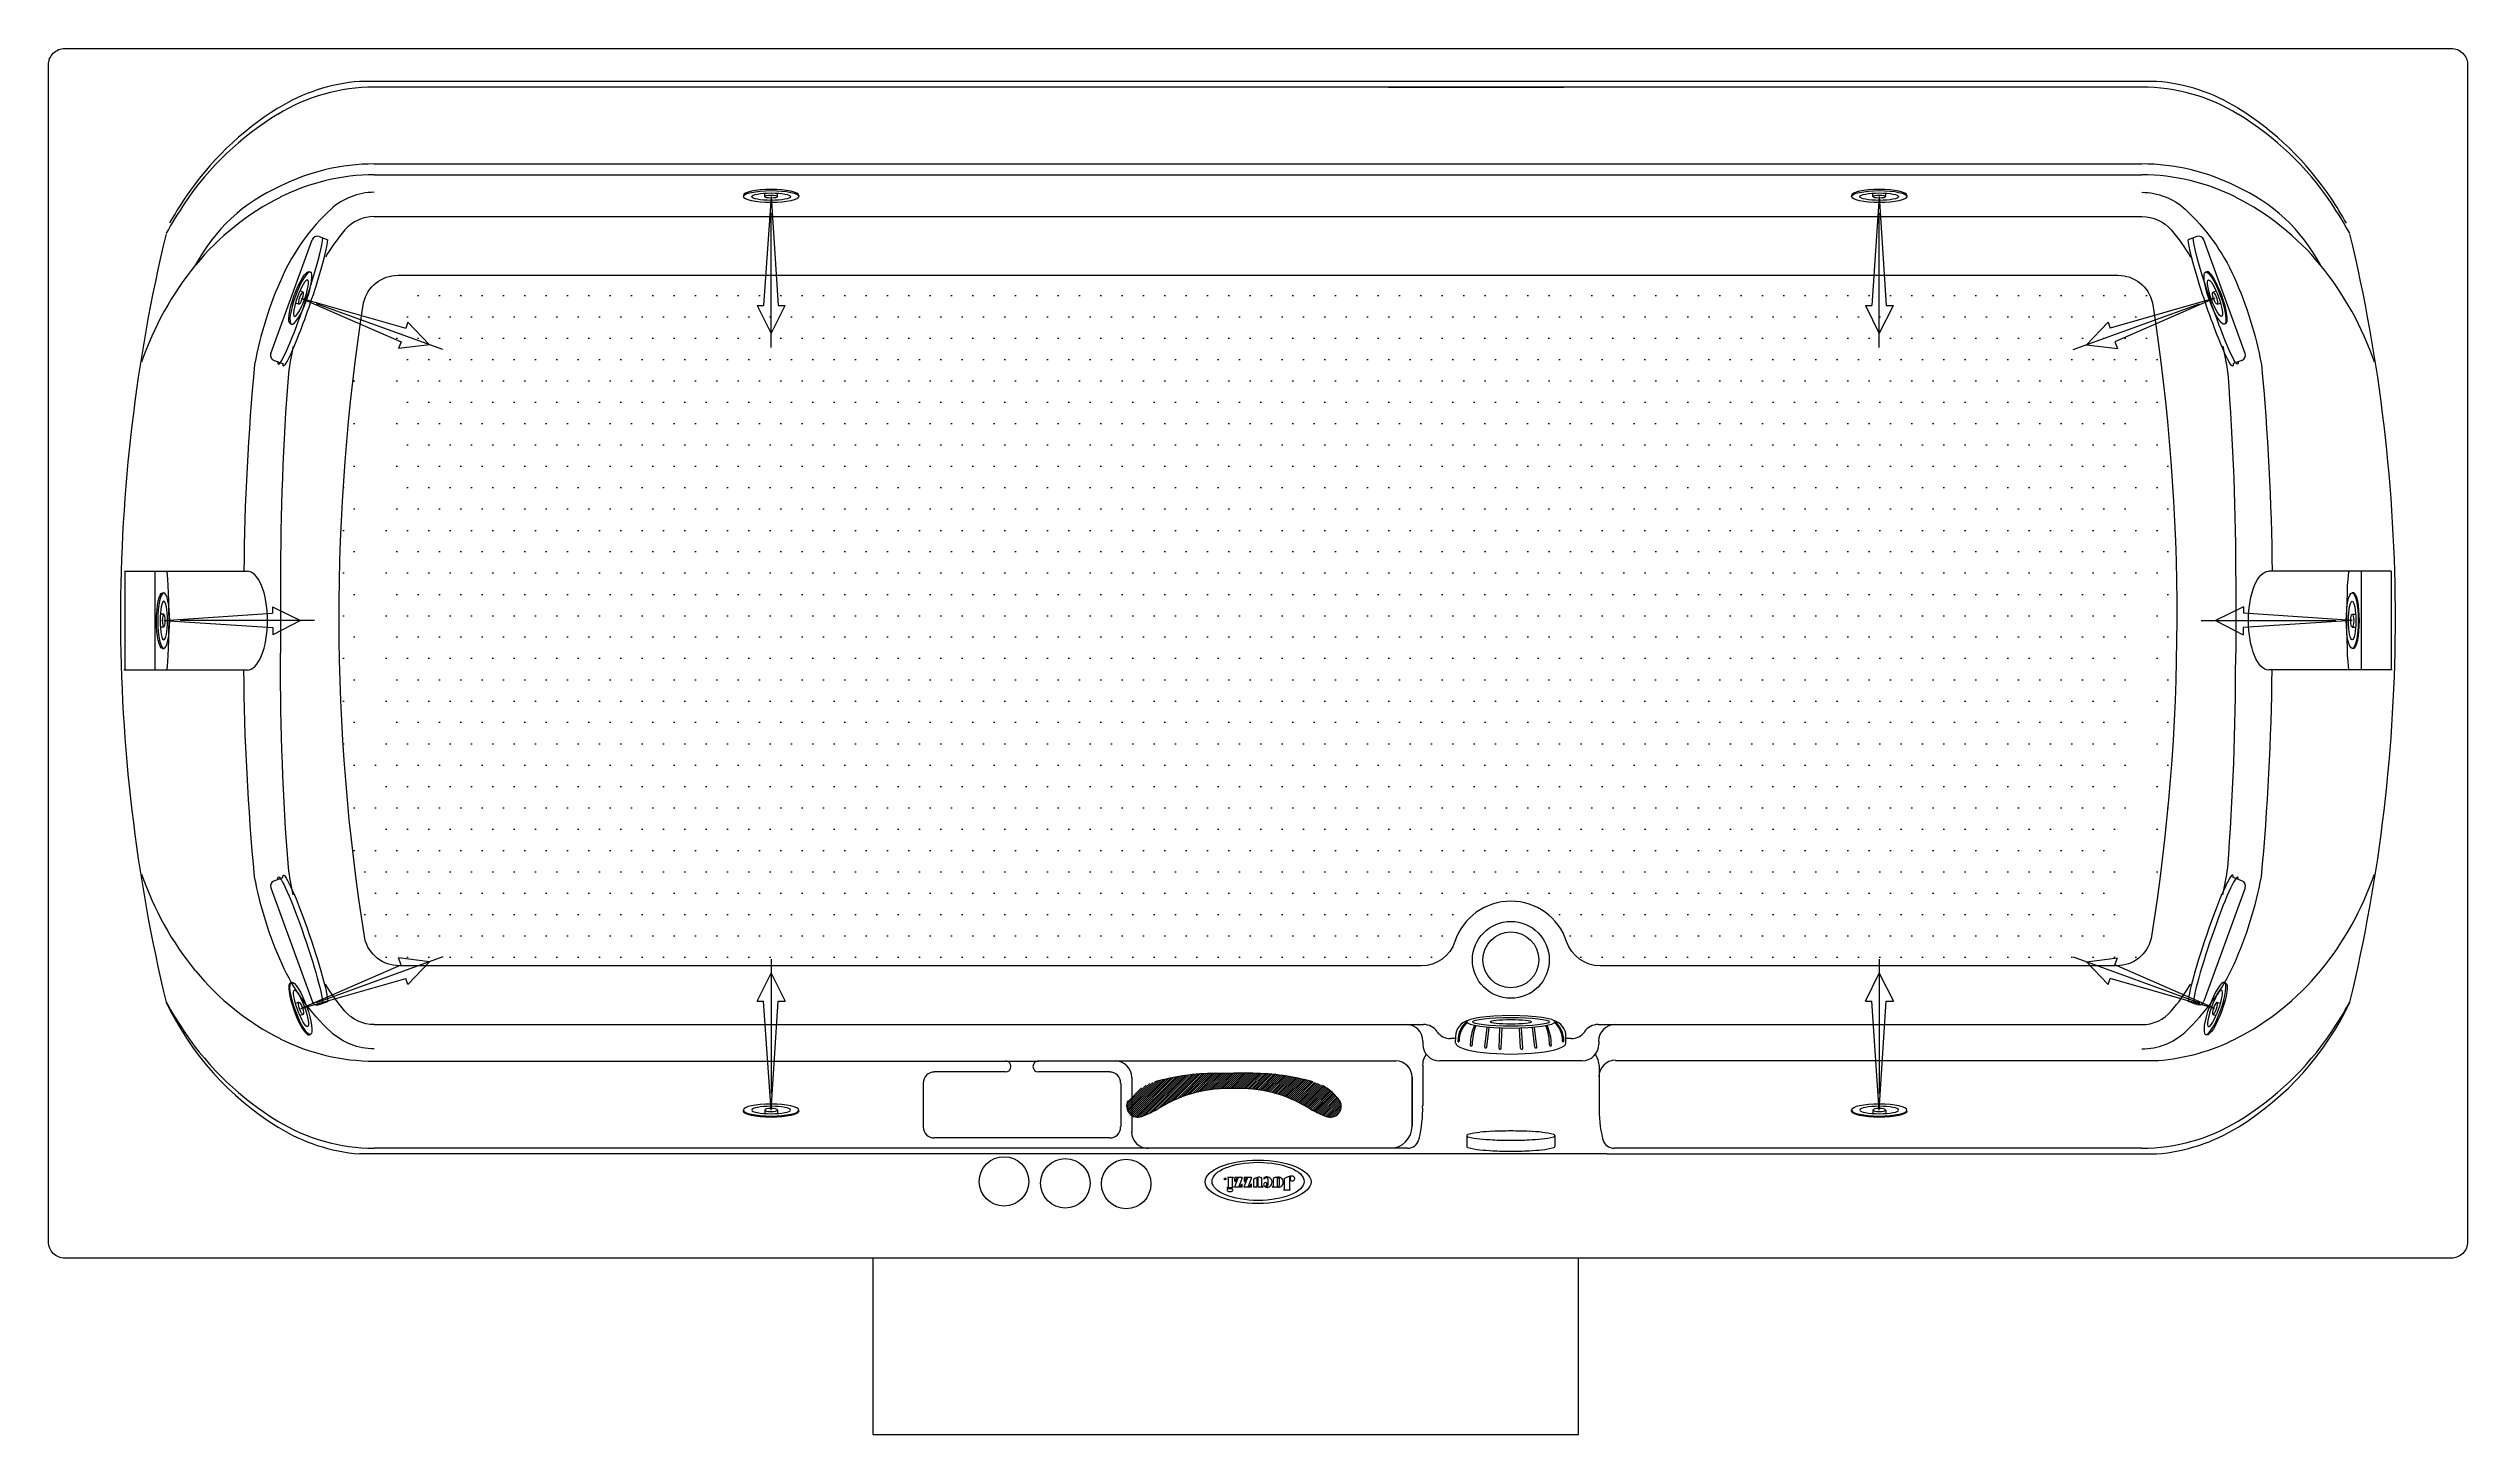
# Model space of a CAD drawing. Header units: millimetres. Extents: x -1239.9 to -1238.1, y 2229.05 to 2230.08.
import ezdxf
from ezdxf.enums import TextEntityAlignment as Align

# ---------------------------------------------------------------- set-up
doc = ezdxf.new("R2010")
doc.units = ezdxf.units.MM
doc.linetypes.add('CENTER', pattern=[2, 1.25, -0.25, 0.25, -0.25])
for name, color, linetype in [('CONTOR04', 7, 'Continuous'), ('dim1', 1, 'Continuous'), ('jacuzzi', 1, 'Continuous'), ('LCENTR02', 1, 'CENTER'), ('LCOTA02', 1, 'Continuous')]:
    doc.layers.add(name, color=color, linetype=linetype)
doc.styles.add('ROMANS', font='romans', dxfattribs={"height": 4})

# ---------------------------------------------------------------- blocks, each defined once
blk = doc.blocks.new('A$C302A24D9')
at = {"layer": 'jacuzzi'}
for p, q in [((0, 1.23), (0, 1.02)), ((1.81, 1.02), (1.81, 1.61)), ((2.9, 1.02), (2.9, 1.61)), ((4.71, 1.23), (4.71, 1.02))]:
    blk.add_line(p, q, dxfattribs=at)
at = {"layer": 'jacuzzi', "extrusion": (0, 0, -1)}
for centre, major_axis, ratio, start_param, end_param in [((2.36, 1.23), (2.36, 0), 0.431953, 3.141593, 6.283185), ((2.36, 1.02), (2.36, 0), 0.431953, 3.141593, 9.424778), ((2.36, 1.02), (1.65, 0), 0.381644, 3.141593, 9.424778), ((2.36, 1.02), (0.544, 0), 0.461888, 1.570796326794896, 7.853981633974482)]:
    blk.add_ellipse(centre, major_axis=major_axis, ratio=ratio, start_param=start_param, end_param=end_param, dxfattribs=at)
blk = doc.blocks.new('BMG')
at = {"layer": 'LCENTR02'}
blk.add_line((0, -12.84), (0, 1.55), dxfattribs=at)
at = {"layer": 'LCOTA02'}
for p, q in [((0, 0), (-0.59, -9.27)), ((0, 0), (0.64, -9.26)), ((0, -11.64), (-1.2, -9.27)), ((-0.59, -9.27), (-1.2, -9.27)), ((1.18, -9.25), (0, -11.64)), ((1.18, -9.25), (0.64, -9.26))]:
    blk.add_line(p, q, dxfattribs=at)
at = {"layer": 'CONTOR04', "yscale": 0.5}
blk.add_blockref('A$C302A24D9', (-2.36, -0.51), dxfattribs=at)

msp = doc.modelspace()

# ---------------------------------------------------------------- hatches: boundary and pattern name
at = {"layer": 'dim1'}
h = msp.add_hatch(dxfattribs=at)
h.set_pattern_fill('DOTS', color=256, scale=0.01, style=0)
h.set_pattern_definition([(0, (7.905027, -10.401179), (0.0079375, 0.015875), [0, -0.015875])])
edge = h.paths.add_edge_path()
edge.add_arc((-1238.8774, 2229.4223), 0.0263, 270, 341.8038, ccw=False)
edge.add_line((-1238.8774, 2229.3961), (-1239.638, 2229.3961))
edge.add_arc((-1239.638, 2229.4223), 0.0262, 193.3149, 270, ccw=False)
edge.add_arc((-1238.1714, 2229.6557), 1.5113, 171.103, 189.1149, ccw=False)
edge.add_arc((-1239.6389, 2229.8835), 0.0263, 90, 167.0042, ccw=False)
edge.add_line((-1239.6389, 2229.9098), (-1238.3592, 2229.9098))
edge.add_arc((-1238.3592, 2229.8835), 0.0263, 12.9958, 90, ccw=False)
edge.add_arc((-1239.8267, 2229.6557), 1.5113, -9.1149, 8.897, ccw=False)
edge.add_arc((-1238.36, 2229.4223), 0.0262, 270, 346.6851, ccw=False)
edge.add_line((-1238.36, 2229.3961), (-1238.7444, 2229.3961))
edge.add_arc((-1238.7444, 2229.4223), 0.0263, 198.1962, 270, ccw=False)
edge.add_arc((-1238.8109, 2229.4005), 0.0437, 18.1962, 161.8038)
at = {"layer": 'jacuzzi'}
h = msp.add_hatch(dxfattribs=at)
h.set_pattern_fill('ANSI31', color=256, scale=0.00819, style=0)
h.set_pattern_definition([(45, (-1241.3879323, 2233.8684799), (-0.00072390057, 0.00072390057), [])])
h.paths.add_polyline_path([(-1238.962, 2229.2906, 0.040015), (-1238.9481, 2229.2839, 0.693838), (-1238.9381, 2229.2955, 0.117767), (-1238.9511, 2229.307, 0.051981), (-1238.9581, 2229.3097, 0.067757), (-1239.0029, 2229.3161), (-1239.0169, 2229.3161), (-1239.031, 2229.3161, 0.067757), (-1239.0757, 2229.3097, 0.051981), (-1239.0828, 2229.307, 0.117767), (-1239.0957, 2229.2955, 0.693838), (-1239.0857, 2229.2839, 0.040015), (-1239.0718, 2229.2906, -0.150241), (-1239.0169, 2229.3047, -0.150241)])

# ---------------------------------------------------------------- linework, layer by layer
for p, q in [((-1239.1838, 2230.054), (-1239.6676, 2230.054)), ((-1239.1838, 2230.0498), (-1239.6566, 2230.0498)), ((-1238.3305, 2230.054), (-1239.1838, 2230.054)), ((-1238.3414, 2230.0498), (-1239.1838, 2230.0498)), ((-1238.9305, 2230.0498), (-1239.094, 2230.0498)), ((-1238.902, 2230.0498), (-1238.7714, 2230.0498)), ((-1239.6566, 2229.9926), (-1238.3414, 2229.9926)), ((-1239.6566, 2229.9844), (-1239.1838, 2229.9844)), ((-1239.1838, 2229.9844), (-1238.3414, 2229.9844)), ((-1239.6566, 2229.9535), (-1238.3414, 2229.9535)), ((-1239.7335, 2229.8517), (-1239.7028, 2229.9361)), ((-1239.6976, 2229.9386), (-1239.6911, 2229.9362)), ((-1238.3005, 2229.9386), (-1238.307, 2229.9362)), ((-1238.2645, 2229.8517), (-1238.2952, 2229.9361)), ((-1239.7311, 2229.8465), (-1239.7246, 2229.8441)), ((-1238.267, 2229.8465), (-1238.2734, 2229.8441)), ((-1239.8423, 2229.6897), (-1239.7511, 2229.6897)), ((-1239.8421, 2229.6897), (-1239.8421, 2229.6162)), ((-1239.8199, 2229.6897), (-1239.8199, 2229.6162)), ((-1239.7264, 2229.681), (-1239.7264, 2229.6286)), ((-1238.2716, 2229.681), (-1238.2716, 2229.6286)), ((-1238.1558, 2229.6897), (-1238.2469, 2229.6897)), ((-1238.1782, 2229.6897), (-1238.1782, 2229.6162)), ((-1238.156, 2229.6897), (-1238.156, 2229.6162)), ((-1239.7264, 2229.6249), (-1239.7264, 2229.6286)), ((-1238.2716, 2229.6249), (-1238.2716, 2229.6286)), ((-1239.8429, 2229.6162), (-1239.7511, 2229.6162)), ((-1238.1552, 2229.6162), (-1238.2469, 2229.6162)), ((-1239.7335, 2229.4541), (-1239.7028, 2229.3697)), ((-1239.7311, 2229.4594), (-1239.7246, 2229.4617)), ((-1238.2645, 2229.4541), (-1238.2952, 2229.3697)), ((-1238.267, 2229.4594), (-1238.2734, 2229.4617)), ((-1239.6976, 2229.3673), (-1239.6911, 2229.3696)), ((-1238.3005, 2229.3673), (-1238.307, 2229.3696)), ((-1239.6566, 2229.3523), (-1238.8758, 2229.3523)), ((-1238.8763, 2229.3401), (-1238.8763, 2229.3377)), ((-1238.8519, 2229.342), (-1238.8558, 2229.342)), ((-1238.852, 2229.3386), (-1238.8519, 2229.3436)), ((-1238.852, 2229.3386), (-1238.8519, 2229.3436)), ((-1238.8303, 2229.3358), (-1238.8286, 2229.3503)), ((-1238.8288, 2229.3356), (-1238.827, 2229.3501)), ((-1238.8197, 2229.3348), (-1238.819, 2229.3497)), ((-1238.8181, 2229.3347), (-1238.8173, 2229.3496)), ((-1238.8037, 2229.3347), (-1238.8045, 2229.3496)), ((-1238.8021, 2229.3348), (-1238.8029, 2229.3497)), ((-1238.7931, 2229.3356), (-1238.7949, 2229.3501)), ((-1238.7915, 2229.3358), (-1238.7932, 2229.3503)), ((-1238.7699, 2229.3386), (-1238.7699, 2229.3436)), ((-1238.766, 2229.342), (-1238.7699, 2229.342)), ((-1238.746, 2229.3523), (-1238.3414, 2229.3523)), ((-1238.7455, 2229.3401), (-1238.7455, 2229.3377)), ((-1239.6566, 2229.3252), (-1239.1624, 2229.3252)), ((-1238.8966, 2229.3252), (-1239.1624, 2229.3252)), ((-1238.8765, 2229.3222), (-1238.8765, 2229.2919)), ((-1238.8752, 2229.3277), (-1238.8739, 2229.3304)), ((-1238.7578, 2229.3255), (-1238.8641, 2229.3255)), ((-1238.7466, 2229.3277), (-1238.748, 2229.3304)), ((-1238.7453, 2229.3222), (-1238.7453, 2229.2919)), ((-1238.7331, 2229.3257), (-1238.3294, 2229.3257)), ((-1239.2481, 2229.3089), (-1239.2481, 2229.2762)), ((-1239.1869, 2229.3171), (-1239.2399, 2229.3171)), ((-1239.1094, 2229.3171), (-1239.1624, 2229.3171)), ((-1239.1012, 2229.3089), (-1239.1012, 2229.2762)), ((-1239.093, 2229.313), (-1239.093, 2229.2722)), ((-1239.031, 2229.3161), (-1239.0169, 2229.3161)), ((-1239.0029, 2229.3161), (-1239.0169, 2229.3161)), ((-1238.8843, 2229.3135), (-1238.8843, 2229.2767)), ((-1238.8843, 2229.2767), (-1238.8843, 2229.313)), ((-1239.1094, 2229.2681), (-1239.2399, 2229.2681)), ((-1238.8792, 2229.2676), (-1238.8793, 2229.2669)), ((-1238.8436, 2229.2698), (-1238.8436, 2229.2617)), ((-1238.7782, 2229.2698), (-1238.7782, 2229.2617)), ((-1238.7427, 2229.2676), (-1238.7425, 2229.2669)), ((-1238.7396, 2229.2561), (-1239.6676, 2229.2561)), ((-1238.8878, 2229.2604), (-1239.6566, 2229.2604)), ((-1238.7396, 2229.2561), (-1238.3305, 2229.2561)), ((-1238.3414, 2229.2604), (-1238.734, 2229.2604)), ((-1239.0216, 2229.2385), (-1239.0216, 2229.2383)), ((-1239.0177, 2229.2385), (-1239.0215, 2229.2385)), ((-1239.0176, 2229.2385), (-1239.0176, 2229.2383)), ((-1239.0141, 2229.238), (-1239.0166, 2229.2315)), ((-1239.0108, 2229.2314), (-1239.0165, 2229.2314)), ((-1239.0164, 2229.2384), (-1239.0164, 2229.2358)), ((-1239.0108, 2229.2385), (-1239.0163, 2229.2385)), ((-1239.0159, 2229.2357), (-1239.0163, 2229.2357)), ((-1239.0107, 2229.2383), (-1239.0132, 2229.232)), ((-1239.0108, 2229.2337), (-1239.0111, 2229.2337)), ((-1239.0108, 2229.2315), (-1239.0108, 2229.2336)), ((-1239.0072, 2229.238), (-1239.0097, 2229.2315)), ((-1239.0039, 2229.2314), (-1239.0096, 2229.2314)), ((-1239.0094, 2229.2384), (-1239.0094, 2229.2358)), ((-1239.0039, 2229.2385), (-1239.0093, 2229.2385)), ((-1239.009, 2229.2357), (-1239.0093, 2229.2357)), ((-1239.0038, 2229.2383), (-1239.0063, 2229.232)), ((-1239.0039, 2229.2337), (-1239.0042, 2229.2337)), ((-1239.0038, 2229.2315), (-1239.0038, 2229.2336)), ((-1238.9999, 2229.2314), (-1239.0024, 2229.2314)), ((-1238.9956, 2229.2314), (-1238.9988, 2229.2314)), ((-1238.9961, 2229.232), (-1238.9961, 2229.237)), ((-1238.9956, 2229.232), (-1238.996, 2229.232)), ((-1238.9955, 2229.2319), (-1238.9955, 2229.2315)), ((-1238.9946, 2229.2382), (-1238.9946, 2229.2376)), ((-1238.9917, 2229.2375), (-1238.9917, 2229.2329)), ((-1238.9883, 2229.2316), (-1238.9883, 2229.2318)), ((-1238.9881, 2229.232), (-1238.9877, 2229.232)), ((-1238.985, 2229.2314), (-1238.9881, 2229.2314)), ((-1238.9875, 2229.2321), (-1238.9875, 2229.2379)), ((-1238.985, 2229.2384), (-1238.985, 2229.2388)), ((-1238.9848, 2229.2317), (-1238.9848, 2229.2316)), ((-1238.9799, 2229.2293), (-1238.9799, 2229.2295)), ((-1238.9797, 2229.2297), (-1238.9792, 2229.2297)), ((-1238.9754, 2229.2291), (-1238.9797, 2229.2291)), ((-1238.9792, 2229.2297), (-1238.9792, 2229.238)), ((-1238.9757, 2229.2387), (-1238.9757, 2229.2298)), ((-1238.9756, 2229.2297), (-1238.9754, 2229.2297)), ((-1238.9752, 2229.2295), (-1238.9752, 2229.2293)), ((-1239.2855, 2229.1786), (-1239.2855, 2229.0473)), ((-1238.7605, 2229.0473), (-1238.7605, 2229.1786)), ((-1239.2855, 2229.0473), (-1238.7605, 2229.0473))]:
    msp.add_line(p, q, dxfattribs=at)
at = {"layer": 'jacuzzi', "color": 3}
msp.add_lwpolyline([(-1238.099, 2229.1908, -0.414214), (-1238.1113, 2229.1786), (-1239.8868, 2229.1786, -0.414214), (-1239.899, 2229.1908), (-1239.899, 2230.0663, -0.414214), (-1239.8868, 2230.0786), (-1238.1113, 2230.0786, -0.414214), (-1238.099, 2230.0663)], format="xyb", close=True, dxfattribs=at)
at = {"layer": 'jacuzzi'}
for points in [[(-1239.6566, 2229.9715, 0.188149), (-1239.6887, 2229.959, 0.101334), (-1239.7252, 2229.9084, 0.059725), (-1239.7456, 2229.8435, 0.021376), (-1239.7536, 2229.6897)], [(-1238.3414, 2229.9715, -0.188149), (-1238.3093, 2229.959, -0.101334), (-1238.2728, 2229.9084, -0.059725), (-1238.2525, 2229.8435, -0.021376), (-1238.2445, 2229.6897)], [(-1239.6566, 2229.9535, 0.219593), (-1239.6784, 2229.9435, 0.041078), (-1239.6929, 2229.9233)], [(-1238.3414, 2229.9535, -0.219593), (-1238.3196, 2229.9435, -0.041078), (-1238.3051, 2229.9233)], [(-1239.7169, 2229.857, 0.016396), (-1239.7205, 2229.8368, 0.018885), (-1239.7264, 2229.681)], [(-1238.2812, 2229.857, -0.016396), (-1238.2775, 2229.8368, -0.018885), (-1238.2716, 2229.681)], [(-1239.7169, 2229.4489, -0.016396), (-1239.7205, 2229.4691, -0.018885), (-1239.7264, 2229.6249)], [(-1238.2812, 2229.4489, 0.016396), (-1238.2775, 2229.4691, 0.018885), (-1238.2716, 2229.6249)], [(-1239.6566, 2229.3343, -0.188149), (-1239.6887, 2229.3468, -0.101334), (-1239.7252, 2229.3974, -0.059725), (-1239.7456, 2229.4623, -0.021376), (-1239.7536, 2229.6162)], [(-1238.3414, 2229.3343, 0.188149), (-1238.3093, 2229.3468, 0.101334), (-1238.2728, 2229.3974, 0.059725), (-1238.2525, 2229.4623, 0.021376), (-1238.2445, 2229.6162)], [(-1239.6566, 2229.3523, -0.219593), (-1239.6784, 2229.3624, -0.041078), (-1239.6929, 2229.3825)], [(-1238.3414, 2229.3523, 0.219593), (-1238.3196, 2229.3624, 0.041078), (-1238.3051, 2229.3825)], [(-1239.0212, 2229.2379), (-1239.0212, 2229.2317, -0.309408), (-1239.0213, 2229.2315, 0.090701), (-1239.0221, 2229.231, 0.365017), (-1239.0221, 2229.2309), (-1239.022, 2229.2308, 0.451807), (-1239.0217, 2229.2308, -0.178007), (-1239.0207, 2229.2311)], [(-1239.0208, 2229.2311), (-1239.0177, 2229.2311, 0.414214), (-1239.0176, 2229.2312), (-1239.0176, 2229.2316, 0.414214), (-1239.0177, 2229.2317), (-1239.018, 2229.2317, -0.414214), (-1239.0181, 2229.2318), (-1239.0181, 2229.2379)], [(-1238.9995, 2229.2387, 0.062974), (-1239.0022, 2229.2373, 0.257829), (-1239.0025, 2229.2367), (-1239.0025, 2229.2315)], [(-1238.9989, 2229.2315), (-1238.9989, 2229.2378, 0.135484), (-1238.9989, 2229.2378, 0.597309), (-1238.9998, 2229.2378, 0.11277), (-1238.9998, 2229.2377), (-1238.9998, 2229.2315)]]:
    msp.add_lwpolyline(points, format="xyb", dxfattribs=at)
for points in [[(-1238.8525, 2229.4141, -0.323974), (-1238.8774, 2229.3961), (-1239.638, 2229.3961, -0.347675), (-1239.6636, 2229.4163, -0.078754), (-1239.6645, 2229.8894, -0.349236), (-1239.6389, 2229.9098), (-1238.3592, 2229.9098, -0.349236), (-1238.3336, 2229.8894, -0.078754), (-1238.3345, 2229.4163, -0.347675), (-1238.36, 2229.3961), (-1238.7444, 2229.3961, -0.323974), (-1238.7694, 2229.4141, 0.72393)], [(-1238.9848, 2229.2374), (-1238.9848, 2229.2329, 1), (-1238.9831, 2229.2329), (-1238.9831, 2229.2374, 1)]]:
    msp.add_lwpolyline(points, format="xyb", close=True, dxfattribs=at)
for centre, radius in [((-1238.8109, 2229.4005), 0.0286), ((-1238.8109, 2229.4005), 0.0208), ((-1239.188, 2229.2357), 0.0184), ((-1239.1424, 2229.2343), 0.0184), ((-1239.0971, 2229.2338), 0.0184), ((-1239.0235, 2229.2375), 0.000696)]:
    msp.add_circle(centre, radius, dxfattribs=at)
for centre, radius, start, end in [((-1239.6566, 2229.9121), 0.1376, 90, 121.4315), ((-1239.6566, 2229.9189), 0.1356, 94.6272, 121.8405), ((-1238.3414, 2229.9121), 0.1376, 58.5685, 90), ((-1238.3414, 2229.9189), 0.1356, 58.1595, 85.3728), ((-1239.6082, 2229.8408), 0.2275, 121.8405, 146.2966), ((-1239.6109, 2229.8373), 0.2254, 121.4315, 145.8725), ((-1238.3899, 2229.8408), 0.2275, 33.7034, 58.1595), ((-1238.3872, 2229.8373), 0.2254, 34.1275, 58.5685), ((-1239.6566, 2229.8371), 0.1555, 90, 116.739), ((-1239.6566, 2229.829), 0.1555, 90, 116.739), ((-1238.3414, 2229.8371), 0.1555, 63.261, 90), ((-1238.3414, 2229.829), 0.1555, 63.261, 90), ((-1239.5313, 2229.7896), 0.3199, 146.2966, 150.2145), ((-1239.6736, 2229.8559), 0.1313, 113.8287, 152.0047), ((-1239.6389, 2229.7937), 0.1949, 116.739, 140.5737), ((-1238.3245, 2229.8559), 0.1313, 27.9953, 66.1713), ((-1238.3592, 2229.7937), 0.1949, 39.4263, 63.261), ((-1238.4668, 2229.7896), 0.3199, 29.7855, 33.7034), ((-1239.5384, 2229.7881), 0.3129, 145.8725, 150.744), ((-1238.4597, 2229.7881), 0.3129, 29.256, 34.1275), ((-1238.6156, 2229.6538), 1.2298, 166.5117, 180.019), ((-1239.699, 2229.9347), 0.00408, 70, 160), ((-1238.2991, 2229.9347), 0.00408, 20, 110), ((-1239.3825, 2229.6538), 1.2298, 359.981, 13.4883), ((-1239.6111, 2229.7708), 0.2309, 140.5737, 161.1934), ((-1238.387, 2229.7708), 0.2309, 18.8066, 39.4263), ((-1239.7297, 2229.8503), 0.00408, 160, 250), ((-1238.2684, 2229.8503), 0.00408, 290, 20), ((-1238.6156, 2229.6559), 1.2298, 179.981, 193.4883), ((-1239.3825, 2229.6559), 1.2298, 346.5117, 0.019), ((-1239.6111, 2229.5388), 0.2309, 198.8066, 219.4263), ((-1238.387, 2229.5388), 0.2309, 320.5737, 341.1934), ((-1239.7297, 2229.4555), 0.00408, 110, 200), ((-1238.2684, 2229.4555), 0.00408, 340, 70), ((-1239.6389, 2229.516), 0.1949, 219.4263, 243.261), ((-1238.3592, 2229.516), 0.1949, 296.739, 320.5737), ((-1239.6137, 2229.4622), 0.2185, 205.2358, 238.4122), ((-1239.5384, 2229.522), 0.3129, 209.2635, 214.1275), ((-1239.699, 2229.3711), 0.00408, 200, 290), ((-1238.8397, 2229.3435), 0.0123, 105.4909, 179.5), ((-1238.8325, 2229.3407), 0.0178, 127.8314, 181.6456), ((-1238.8295, 2229.34), 0.0199, 134.3309, 180.2321), ((-1238.7822, 2229.3435), 0.0123, 0.5, 74.4472), ((-1238.7893, 2229.3407), 0.0178, 358.3544, 52.1082), ((-1238.7923, 2229.34), 0.0199, 359.7679, 45.0739), ((-1238.2991, 2229.3711), 0.00408, 250, 340), ((-1238.3843, 2229.4622), 0.2185, 301.5878, 334.7642), ((-1238.4597, 2229.522), 0.3129, 325.8725, 330.7365), ((-1239.6109, 2229.4729), 0.2254, 214.1275, 238.5685), ((-1239.6566, 2229.4807), 0.1555, 243.261, 270), ((-1238.8886, 2229.3401), 0.0123, 0, 90), ((-1238.8641, 2229.3377), 0.0123, 180, 270), ((-1238.8758, 2229.3401), 0.0123, 35.3694, 90), ((-1238.8558, 2229.3542), 0.0123, 215.3694, 270), ((-1238.8499, 2229.34), 0.000502, 158.3204, 352.6804), ((-1238.8052, 2229.3371), 0.0359, 156.1373, 179.444), ((-1238.8404, 2229.3372), 0.000723, 160.0987, 10.7386), ((-1238.801, 2229.3371), 0.0387, 158.2863, 179.644), ((-1238.8208, 2229.3371), 0.0387, 0.356, 21.7114), ((-1238.8167, 2229.3371), 0.0359, 0.556, 23.8599), ((-1238.7814, 2229.3372), 0.000723, 169.2614, 19.9013), ((-1238.772, 2229.34), 0.000502, 187.3196, 21.6796), ((-1238.766, 2229.3542), 0.0123, 270, 324.6306), ((-1238.7578, 2229.3377), 0.0123, 270, 0), ((-1238.746, 2229.3401), 0.0123, 90, 144.6306), ((-1238.7333, 2229.3401), 0.0123, 90, 180), ((-1238.3414, 2229.4807), 0.1555, 274.4405, 296.739), ((-1238.3872, 2229.4729), 0.2254, 301.4315, 325.8725), ((-1239.1869, 2229.3212), 0.00408, 270, 90), ((-1239.1624, 2229.3212), 0.00408, 90, 270), ((-1239.1053, 2229.313), 0.0123, 0, 90), ((-1238.8966, 2229.313), 0.0123, 0, 90), ((-1238.8966, 2229.313), 0.0123, 0, 90), ((-1238.8643, 2229.3222), 0.0123, 153.4979, 180), ((-1238.8643, 2229.3222), 0.0123, 153.4979, 180), ((-1238.8296, 2229.3357), 0.000793, 170.818, 354.7502), ((-1238.8189, 2229.3348), 0.000809, 176.3618, 357.5776), ((-1238.8029, 2229.3348), 0.000809, 182.4224, 3.6382), ((-1238.7923, 2229.3357), 0.000793, 185.2498, 9.182), ((-1238.7576, 2229.3222), 0.0123, 0, 26.5021), ((-1238.7331, 2229.3135), 0.0123, 90, 180), ((-1239.2399, 2229.3089), 0.00817, 90, 180), ((-1239.1094, 2229.3089), 0.00817, 0, 90), ((-1239.0298, 2229.1486), 0.1675, 90.3971, 105.9022), ((-1239.0215, 2229.2083), 0.0965, 87.2469, 121.424), ((-1239.0123, 2229.2083), 0.0965, 58.576, 92.7531), ((-1239.004, 2229.1486), 0.1675, 74.0978, 89.6029), ((-1238.9686, 2229.2741), 0.0373, 35.0288, 61.8953), ((-1239.0886, 2229.2916), 0.00819, 151.3486, 292.3936), ((-1239.1207, 2229.3737), 0.0964, 291.466, 300.4595), ((-1238.9131, 2229.3737), 0.0964, 239.5405, 248.534), ((-1238.9453, 2229.2916), 0.00819, 247.6064, 28.6514), ((-1238.969, 2229.2897), 0.0925, 346.1843, 1.3923), ((-1238.6528, 2229.2897), 0.0925, 178.6077, 193.8157), ((-1239.6566, 2229.398), 0.1376, 238.5685, 270), ((-1239.6566, 2229.3913), 0.1356, 238.1595, 265.3728), ((-1239.2399, 2229.2762), 0.00817, 180, 270), ((-1239.1094, 2229.2762), 0.00817, 270, 0), ((-1239.0808, 2229.2726), 0.0123, 180, 270), ((-1238.9007, 2229.2767), 0.0163, 270, 0), ((-1238.8878, 2229.2691), 0.00875, 270, 345.3158), ((-1238.8427, 2229.2698), 0.000857, 104.1631, 180), ((-1238.8427, 2229.2698), 0.000857, 180, 255.8369), ((-1238.8274, 2229.2091), 0.0634, 95.9674, 104.1631), ((-1238.8274, 2229.3304), 0.0634, 255.8369, 264.0326), ((-1238.8176, 2229.1152), 0.1579, 92.4792, 95.9674), ((-1238.8176, 2229.4244), 0.1579, 264.0326, 267.5208), ((-1238.8109, 2228.9607), 0.3125, 90, 92.4792), ((-1238.8109, 2229.5788), 0.3125, 267.5208, 270), ((-1238.8109, 2228.9607), 0.3125, 87.5208, 90), ((-1238.8109, 2229.5788), 0.3125, 270, 272.4792), ((-1238.8042, 2229.1152), 0.1579, 84.0326, 87.5208), ((-1238.8042, 2229.4244), 0.1579, 272.4792, 275.9674), ((-1238.7944, 2229.2091), 0.0634, 75.8369, 84.0326), ((-1238.7944, 2229.3304), 0.0634, 275.9674, 284.1631), ((-1238.7791, 2229.2698), 0.000857, 0, 75.8369), ((-1238.7791, 2229.2698), 0.000857, 284.1631, 0), ((-1238.734, 2229.2691), 0.00875, 194.6842, 270), ((-1238.3414, 2229.398), 0.1376, 270, 301.4315), ((-1238.3414, 2229.3913), 0.1356, 274.6272, 301.8405), ((-1238.8427, 2229.2617), 0.000857, 180, 255.8369), ((-1238.8274, 2229.3223), 0.0634, 255.8369, 264.0326), ((-1238.8176, 2229.4163), 0.1579, 264.0326, 267.5208), ((-1238.8109, 2229.5707), 0.3125, 267.5208, 270), ((-1238.8109, 2229.5707), 0.3125, 270, 272.4792), ((-1238.8042, 2229.4163), 0.1579, 272.4792, 275.9674), ((-1238.7944, 2229.3223), 0.0634, 275.9674, 284.1631), ((-1238.7791, 2229.2617), 0.000857, 284.1631, 0), ((-1239.0215, 2229.2385), 0.0000799, 90, 180), ((-1239.0215, 2229.2383), 0.0000799, 180, 273.6112), ((-1239.0215, 2229.2379), 0.00032, 0, 93.6112), ((-1239.0177, 2229.2379), 0.00032, 82.1724, 180), ((-1239.0177, 2229.2385), 0.0000799, 0, 90), ((-1239.0177, 2229.2383), 0.0000799, 262.1724, 0), ((-1239.0165, 2229.2315), 0.0000799, 158.9296, 270), ((-1239.0163, 2229.2384), 0.0000799, 90, 180), ((-1239.0163, 2229.2358), 0.0000799, 180, 270), ((-1239.0159, 2229.2358), 0.0000996, 270, 3.7772), ((-1239.0135, 2229.236), 0.00229, 114.8275, 183.7772), ((-1239.0141, 2229.236), 0.00213, 94.0743, 101.2218), ((-1239.0142, 2229.238), 0.0000996, 338.9296, 94.0743), ((-1239.0131, 2229.2319), 0.0000996, 158.9296, 260.3374), ((-1239.0129, 2229.2332), 0.0014, 260.3374, 309.0048), ((-1239.0135, 2229.2338), 0.00225, 310.1573, 355.0588), ((-1239.0111, 2229.2336), 0.0000799, 90, 175.0588), ((-1239.0108, 2229.2384), 0.0000996, 338.9296, 90), ((-1239.0108, 2229.2336), 0.0000799, 0, 90), ((-1239.0108, 2229.2315), 0.0000799, 270, 0), ((-1239.0096, 2229.2315), 0.0000799, 158.9296, 270), ((-1239.0093, 2229.2384), 0.0000799, 90, 180), ((-1239.0093, 2229.2358), 0.0000799, 180, 270), ((-1239.009, 2229.2358), 0.0000996, 270, 3.7772), ((-1239.0066, 2229.236), 0.00229, 114.8275, 183.7772), ((-1239.0071, 2229.236), 0.00213, 94.0743, 101.2218), ((-1239.0073, 2229.238), 0.0000996, 338.9296, 94.0743), ((-1239.0062, 2229.2319), 0.0000996, 158.9296, 260.3374), ((-1239.0059, 2229.2332), 0.0014, 260.3374, 309.0048), ((-1239.0065, 2229.2338), 0.00225, 310.1573, 355.0588), ((-1239.0042, 2229.2336), 0.0000799, 90, 175.0588), ((-1239.0039, 2229.2384), 0.0000996, 338.9296, 90), ((-1239.0039, 2229.2336), 0.0000799, 0, 90), ((-1239.0039, 2229.2315), 0.0000799, 270, 0), ((-1239.0024, 2229.2315), 0.0000799, 180, 270), ((-1238.9999, 2229.2315), 0.0000799, 270, 0), ((-1238.9983, 2229.2352), 0.00369, 84.0736, 109.8501), ((-1238.9988, 2229.2315), 0.0000799, 180, 270), ((-1238.9979, 2229.237), 0.00188, 0, 87.9232), ((-1238.996, 2229.232), 0.0000799, 180, 270), ((-1238.9956, 2229.2319), 0.0000799, 0, 90), ((-1238.9956, 2229.2315), 0.0000799, 270, 0), ((-1238.9933, 2229.2333), 0.00156, 114.3936, 205.9072), ((-1238.9923, 2229.234), 0.00277, 209.5272, 267.5019), ((-1238.992, 2229.2351), 0.00409, 115.0031, 128.9089), ((-1238.9945, 2229.2382), 0.0000996, 129.1312, 180), ((-1238.9945, 2229.2376), 0.0000996, 180, 324.8584), ((-1238.9929, 2229.2365), 0.00192, 115.2704, 144.8584), ((-1238.9936, 2229.2336), 0.00121, 290.2833, 110.7343), ((-1238.9925, 2229.2353), 0.00374, 61.6824, 109.3433), ((-1238.9927, 2229.2361), 0.00233, 78.5772, 114.2197), ((-1238.993, 2229.2321), 0.000366, 109.0295, 224.0873), ((-1238.9927, 2229.2325), 0.000854, 230.781, 276.3414), ((-1238.9928, 2229.2327), 0.00101, 277.112, 327.2426), ((-1238.9924, 2229.2347), 0.00348, 268.5996, 308.9527), ((-1238.9925, 2229.2376), 0.000811, 354.0544, 72.5389), ((-1238.9934, 2229.233), 0.00172, 330.4373, 359.0124), ((-1238.9925, 2229.2351), 0.0039, 307.1313, 62.2671), ((-1238.9881, 2229.2318), 0.00016, 90, 180), ((-1238.9881, 2229.2316), 0.00016, 180, 270), ((-1238.9877, 2229.2321), 0.00016, 270, 0), ((-1238.9842, 2229.2323), 0.00655, 96.286, 120.0862), ((-1238.9835, 2229.2362), 0.00267, 48.3999, 124.2305), ((-1238.985, 2229.2316), 0.00016, 270, 0), ((-1238.9847, 2229.2317), 0.0000799, 51.4553, 180), ((-1238.9834, 2229.2338), 0.00245, 239.9231, 312.2761), ((-1238.9841, 2229.2351), 0.00386, 306.3033, 51.4856), ((-1238.9797, 2229.2295), 0.00016, 90, 180), ((-1238.9797, 2229.2293), 0.00016, 180, 270), ((-1238.979, 2229.238), 0.00016, 118.8232, 180), ((-1238.971, 2229.2222), 0.0178, 105.5604, 116.8444), ((-1238.9742, 2229.2336), 0.00605, 80.1754, 105.4183), ((-1238.9752, 2229.2386), 0.000496, 140.2199, 171.1443), ((-1238.9756, 2229.2298), 0.00016, 180, 270), ((-1238.9752, 2229.2386), 0.00053, 117.2029, 136.5289), ((-1238.9753, 2229.2387), 0.000398, 66.1283, 117.2029), ((-1238.9754, 2229.2295), 0.00016, 0, 90), ((-1238.9754, 2229.2293), 0.00016, 270, 0), ((-1238.9754, 2229.2385), 0.000581, 15.7752, 66.1283), ((-1238.9735, 2229.2376), 0.00161, 149.3882, 303.2376), ((-1238.9752, 2229.2386), 0.000398, 329.3882, 15.7752), ((-1238.9734, 2229.238), 0.00159, 54.8089, 80.1754), ((-1238.9736, 2229.2378), 0.00185, 302.9803, 54.8089)]:
    msp.add_arc(centre, radius, start, end, dxfattribs=at)
for centre, major_axis, ratio, start_param, end_param in [((-1239.7116, 2229.8915), (0.0163, 0.0479), 0.079053, 2.889448, 6.031041), ((-1239.7079, 2229.8902), (0.0163, 0.0479), 0.079053, 2.889448, 6.031041), ((-1239.8111, 2229.6529), (0, 0.0368), 0.049428, 3.141593, 6.283185), ((-1239.7511, 2229.6529), (0, 0.0368), 0.411322, 3.141593, 6.283185), ((-1238.2902, 2229.4157), (0.0163, 0.0479), 0.079053, -0.252144, 2.889448), ((-1238.2864, 2229.4143), (0.0163, 0.0479), 0.079053, -0.252144, 2.889448), ((-1238.8109, 2229.3386), (-0.041, 0), 0.198307, -0.002011, 3.145054)]:
    msp.add_ellipse(centre, major_axis=major_axis, ratio=ratio, start_param=start_param, end_param=end_param, dxfattribs=at)
at = {"layer": 'jacuzzi', "extrusion": (0, 0, -1)}
for centre, major_axis, ratio, start_param, end_param in [((-1238.2902, 2229.8902), (-0.0163, 0.0479), 0.079053, 2.889448, 6.031041), ((-1238.2864, 2229.8915), (-0.0163, 0.0479), 0.079053, 2.889448, 6.031041), ((-1238.2469, 2229.6529), (0, 0.0368), 0.411322, 3.141593, 6.283185), ((-1238.187, 2229.6529), (0, 0.0368), 0.049428, 3.141593, 6.283185), ((-1239.7116, 2229.4143), (-0.0163, 0.0479), 0.079053, -0.252144, 2.889448), ((-1239.7079, 2229.4157), (-0.0163, 0.0479), 0.079053, -0.252144, 2.889448)]:
    msp.add_ellipse(centre, major_axis=major_axis, ratio=ratio, start_param=start_param, end_param=end_param, dxfattribs=at)
at = {"layer": 'jacuzzi'}
for centre, major_axis, ratio in [((-1238.8109, 2229.3544), (-0.0327, 0), 0.1484), ((-1238.8109, 2229.3544), (-0.0285, 0), 0.114375), ((-1238.8109, 2229.3544), (-0.0154, 0), 0.112344), ((-1238.999, 2229.2354), (0.0394, 0), 0.408776), ((-1238.999, 2229.2357), (0.0342, 0), 0.415223), ((-1239.0199, 2229.2292), (0.00206, 0), 0.621803)]:
    msp.add_ellipse(centre, major_axis=major_axis, ratio=ratio, dxfattribs=at)

# ---------------------------------------------------------------- block references
at = {"layer": 'jacuzzi', "yscale": 0.008744157023139087, "zscale": 0.008744157023021728}
for p, xscale, rotation in [((-1239.3613, 2229.9683), -0.008744157022985907, 0.0194465556614988), ((-1238.5368, 2229.9683), -0.008744157022985907, 0.0194465556614988), ((-1239.7111, 2229.8928), 0.008744157022985907, 70.06542589411727), ((-1238.287, 2229.8928), -0.008744157022985907, 289.9345741058827), ((-1239.8132, 2229.6529), 0.008744157022985907, 89.98055344433855), ((-1238.1849, 2229.6529), -0.008744157022985907, 270.0194465556615), ((-1239.7111, 2229.3644), -0.008744157022985907, 109.9345741058827), ((-1238.287, 2229.3644), 0.008744157022985907, 250.0654258941173), ((-1239.3613, 2229.2888), 0.008744157022985907, 179.9805534443385), ((-1238.5368, 2229.2888), 0.008744157022985907, 179.9805534443385)]:
    msp.add_blockref('BMG', p, dxfattribs=dict(at, xscale=xscale, rotation=rotation))

# ---------------------------------------------------------------- texts
at = {"layer": 'jacuzzi', "style": 'ROMANS'}
msp.add_text('R', height=0.000697, rotation=180, dxfattribs=at).set_placement((-1239.0235, 2229.2375), align=Align.MIDDLE_CENTER)

doc.saveas('drawing.dxf')
